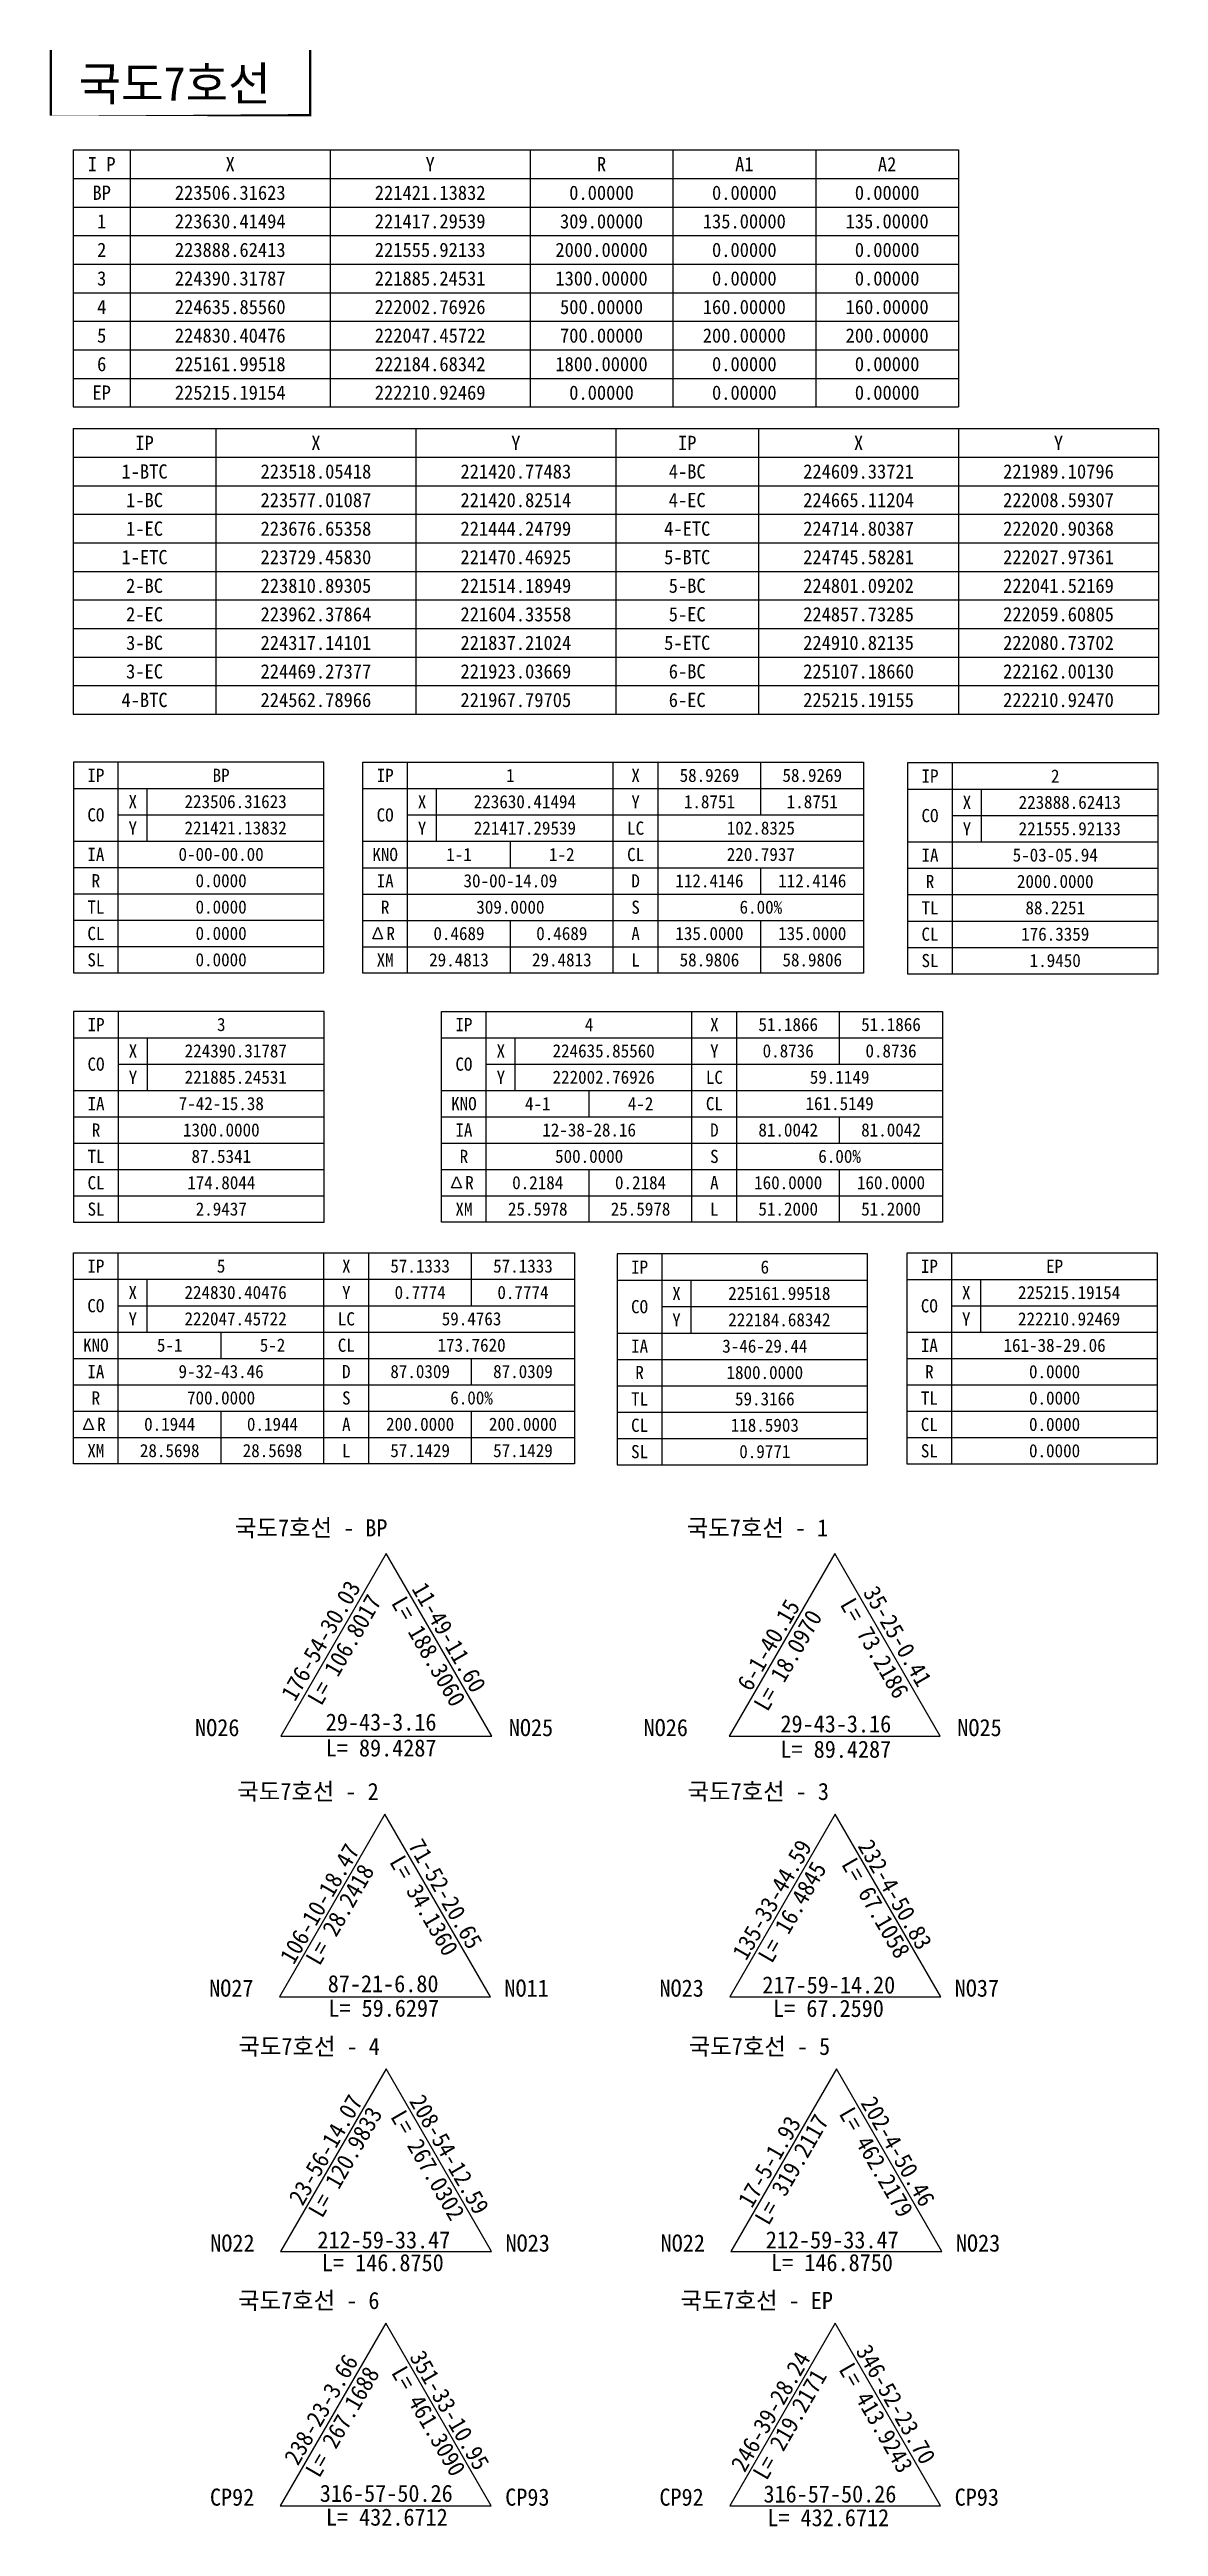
# Model space of a CAD drawing. Header units: millimetres. Extents: x 220587 to 223182, y 223491 to 225300.
# Drawn here: x 220587 to 221091, y 223765 to 224892 of the extents above; entities that cross this region are included whole.
import ezdxf
from ezdxf.enums import TextEntityAlignment as Align

# ---------------------------------------------------------------- set-up
doc = ezdxf.new("R2010")
doc.units = ezdxf.units.MM
for name, color, linetype in [('CA-ALGN-TBSM', 2, 'Continuous'), ('CA-TABL-LIN1', 4, 'Continuous'), ('CA-TABL-LIN2', 1, 'Continuous'), ('CA-TABL-TEX2', 3, 'Continuous'), ('CV-SURV-LINE', 2, 'Continuous'), ('CV-SURV-TEXT', 3, 'Continuous'), ('CZ-LIN1', 7, 'Continuous'), ('CZ-TEX1', 6, 'Continuous'), ('CZ-TEX2', 3, 'Continuous')]:
    doc.layers.add(name, color=color, linetype=linetype)
doc.styles.add('GHS', font='DotumChe.ttf')
doc.styles.add('GTXT', font='DotumChe.ttf')
doc.styles.add('Han_Romanstyle', font='DotumChe.ttf')
doc.styles.add('돋움체', font='DotumChe.ttf')

msp = doc.modelspace()

# ---------------------------------------------------------------- texts
at = {"layer": 'CV-SURV-TEXT', "style": 'Han_Romanstyle'}
for s, rotation, p in [('176-54-30.03', 60.00070461466281, (220698.2058975432, 224139.7458982195)), ('11-49-11.60', 299.9992953853372, (220751.1389780767, 224191.4067640679)), ('L= 106.8017', 60.00070461466281, (220710.1861331287, 224137.7584478559)), ('L= 188.3060', 299.9992953853372, (220741.8046799952, 224184.998273013)), ('6-1-40.15', 60.00070461466281, (220905.7631279809, 224144.2851350344)), ('L= 73.2186', 299.9992953853372, (220946.0877838951, 224184.3162229047)), ('35-25-0.41', 299.9992953853372, (220956.5787628956, 224189.7688303969)), ('L= 18.0970', 60.00070461466281, (220913.2977774439, 224135.1196743944)), ('106-10-18.47', 60.00070461449572, (220697.6570897843, 224019.9622730635)), ('L= 34.1360', 299.9992953855043, (220740.9852572794, 224067.1154905627)), ('71-52-20.65', 299.9992953855043, (220749.4880557776, 224074.6238327718)), ('135-33-44.59', 60.00070461449572, (220903.5830906106, 224021.7870651747)), ('232-4-50.83', 299.9992953855043, (220954.1559009439, 224074.3265576866)), ('L= 28.2418', 60.00070461449572, (220709.3843434547, 224019.4072022507)), ('L= 16.4845', 60.00070461449572, (220915.2900520924, 224020.5031458001)), ('L= 67.1058', 299.9992953855043, (220946.7031707534, 224066.0347128118)), ('23-56-14.07', 60.00070461449572, (220701.6701624699, 223910.063050854)), ('208-54-12.59', 299.9992953855043, (220750.028066645, 223958.2036828552)), ('202-4-50.46', 299.9992953855043, (220955.4738740994, 223957.3874545831)), ('L= 120.9833', 60.00070461449572, (220710.5862733259, 223904.5177934613)), ('L= 267.0302', 299.9992953855043, (220741.4719249685, 223951.1261934559)), ('17-5-1.93', 60.00070461449572, (220906.1713242232, 223909.086449562)), ('L= 319.2117', 60.00070461449572, (220913.7880053659, 223901.1482148142)), ('L= 462.2179', 299.9992953855043, (220945.6011529035, 223952.4827852564)), ('351-33-10.95', 299.9992953855043, (220750.1291479214, 223841.7215419197)), ('346-52-23.70', 299.9992953855043, (220953.2481425837, 223844.4594772485)), ('238-23-3.66', 60.00070461449572, (220699.5664290117, 223791.8253389203)), ('L= 267.1688', 60.00070461449572, (220709.2487872978, 223786.2613123947)), ('L= 461.3090', 299.9992953855043, (220741.8381635045, 223834.6241017058)), ('246-39-28.24', 60.00070461449572, (220902.9293244506, 223788.7449660974)), ('L= 219.2171', 60.00070461449572, (220912.8917020917, 223785.1219168721)), ('L= 413.9243', 299.9992953855043, (220945.4890313177, 223836.1056285275))]:
    msp.add_text(s, height=7.8, rotation=rotation, dxfattribs=at).set_placement(p)
for s, p in [('NO26', (220652.7675028441, 224124.3490384648)), ('29-43-3.16', (220712.2299602343, 224126.8576956641)), ('NO25', (220795.5675028441, 224124.3490384648)), ('NO26', (220856.9159110055, 224124.3490384648)), ('29-43-3.16', (220919.196117288, 224126.0601673004)), ('NO25', (220999.7159110055, 224124.3490384648)), ('L= 89.4287', (220712.2299602343, 224115.0838989015)), ('L= 89.4287', (220919.1961273006, 224114.4839668659)), ('국도7호선 - 2', (220671.969197038, 224095.2785860098)), ('국도7호선 - 3', (220876.9313938386, 224095.2785860098)), ('NO27', (220659.169197038, 224005.7377860098)), ('87-21-6.80', (220713.1420383276, 224007.7553223794)), ('NO11', (220793.569197038, 224005.7377860098)), ('NO23', (220864.1313938386, 224005.7377860098)), ('217-59-14.20', (220910.9529233727, 224007.1952370424)), ('NO37', (220998.5313938386, 224005.7377860098)), ('L= 59.6297', (220713.4205638531, 223996.6232329252)), ('L= 67.2590', (220915.8645609912, 223996.5187839198)), ('국도7호선 - 4', (220672.4691581995, 223979.2184209425)), ('국도7호선 - 5', (220877.4615285155, 223979.2184209425)), ('NO22', (220659.6691581995, 223889.6776209426)), ('212-59-33.47', (220708.4418750885, 223891.1310394201)), ('NO23', (220794.0691581995, 223889.6776209426)), ('NO22', (220864.6615285155, 223889.6776209426)), ('212-59-33.47', (220912.5228653638, 223891.1470053708)), ('NO23', (220999.0615285155, 223889.6776209426)), ('L= 146.8750', (220710.4818988598, 223880.7733118202)), ('L= 146.8750', (220914.9384694713, 223880.7938667232)), ('국도7호선 - 6', (220672.3179808946, 223863.5465427295)), ('국도7호선 - EP', (220873.6985926297, 223863.5465427295)), ('CP92', (220659.5179808947, 223774.0057427295)), ('316-57-50.26', (220709.5250543332, 223775.7534953355)), ('CP93', (220793.9179808947, 223774.0057427295)), ('CP92', (220864.0985926297, 223774.0057427295)), ('316-57-50.26', (220911.4751549865, 223775.4550120735)), ('CP93', (220998.4985926297, 223774.0057427295)), ('L= 432.6712', (220712.3078461435, 223764.920816472)), ('L= 432.6712', (220913.2259925895, 223764.6838177521))]:
    msp.add_text(s, height=7.8, dxfattribs=at).set_placement(p)
at = {"layer": 'CZ-TEX1'}
for s, height, style, p in [('국도7호선', 15.43679999753011, '돋움체', (220599.714106821, 224868.8878831354)), ('국도7호선 - BP', 7.8, 'Han_Romanstyle', (220670.9120042025, 224215.2898384648)), ('국도7호선 - 1', 7.8, 'Han_Romanstyle', (220876.5456724828, 224215.2898384648))]:
    msp.add_text(s, height=height, dxfattribs=dict(at, style=style)).set_placement(p)
at = {"layer": 'CZ-TEX2', "lineweight": 0, "style": 'GHS'}
for s, p in [('I P', (220610.2537013017, 224836.7426969807)), ('X', (220668.7537013017, 224836.7426969807)), ('Y', (220759.7537013017, 224836.7426969807)), ('R', (220837.7537013017, 224836.7426969807)), ('A1', (220902.7537013017, 224836.7426969807)), ('A2', (220967.7537013017, 224836.7426969807)), ('BP', (220610.2537013017, 224823.7426969807)), ('223506.31623', (220668.7537013017, 224823.7426969807)), ('221421.13832', (220759.7537013017, 224823.7426969807)), ('0.00000', (220837.7537013017, 224823.7426969807)), ('0.00000', (220902.7537013017, 224823.7426969807)), ('0.00000', (220967.7537013017, 224823.7426969807)), ('1', (220610.2537013017, 224810.7426969807)), ('223630.41494', (220668.7537013017, 224810.7426969807)), ('221417.29539', (220759.7537013017, 224810.7426969807)), ('309.00000', (220837.7537013017, 224810.7426969807)), ('135.00000', (220902.7537013017, 224810.7426969807)), ('135.00000', (220967.7537013017, 224810.7426969807)), ('2', (220610.2537013017, 224797.7426969807)), ('223888.62413', (220668.7537013017, 224797.7426969807)), ('221555.92133', (220759.7537013017, 224797.7426969807)), ('2000.00000', (220837.7537013017, 224797.7426969807)), ('0.00000', (220902.7537013017, 224797.7426969807)), ('0.00000', (220967.7537013017, 224797.7426969807)), ('3', (220610.2537013017, 224784.7426969807)), ('224390.31787', (220668.7537013017, 224784.7426969807)), ('221885.24531', (220759.7537013017, 224784.7426969807)), ('1300.00000', (220837.7537013017, 224784.7426969807)), ('0.00000', (220902.7537013017, 224784.7426969807)), ('0.00000', (220967.7537013017, 224784.7426969807)), ('4', (220610.2537013017, 224771.7426969808)), ('224635.85560', (220668.7537013017, 224771.7426969807)), ('222002.76926', (220759.7537013017, 224771.7426969807)), ('500.00000', (220837.7537013017, 224771.7426969807)), ('160.00000', (220902.7537013017, 224771.7426969808)), ('160.00000', (220967.7537013017, 224771.7426969807)), ('5', (220610.2537013017, 224758.7426969807)), ('224830.40476', (220668.7537013017, 224758.7426969807)), ('222047.45722', (220759.7537013017, 224758.7426969807)), ('700.00000', (220837.7537013017, 224758.7426969807)), ('200.00000', (220902.7537013017, 224758.7426969807)), ('200.00000', (220967.7537013017, 224758.7426969807)), ('6', (220610.2537013017, 224745.7426969807)), ('225161.99518', (220668.7537013017, 224745.7426969807)), ('222184.68342', (220759.7537013017, 224745.7426969807)), ('1800.00000', (220837.7537013017, 224745.7426969807)), ('0.00000', (220902.7537013017, 224745.7426969807)), ('0.00000', (220967.7537013017, 224745.7426969807)), ('EP', (220610.2537013017, 224732.7426969806)), ('225215.19154', (220668.7537013017, 224732.7426969807)), ('222210.92469', (220759.7537013017, 224732.7426969806)), ('0.00000', (220837.7537013017, 224732.7426969807)), ('0.00000', (220902.7537013017, 224732.7426969806)), ('0.00000', (220967.7537013017, 224732.7426969807)), ('IP', (220629.7533243243, 224709.8418867859)), ('X', (220707.7533243243, 224709.8418867859)), ('Y', (220798.7533243243, 224709.8418867859)), ('IP', (220876.7533243242, 224709.8418867859)), ('X', (220954.7533243242, 224709.8418867859)), ('Y', (221045.7533243243, 224709.8418867859)), ('1-BTC', (220629.7533243243, 224696.8418867859)), ('223518.05418', (220707.7533243243, 224696.8418867859)), ('221420.77483', (220798.7533243243, 224696.8418867859)), ('4-BC', (220876.7533243242, 224696.8418867859)), ('224609.33721', (220954.7533243242, 224696.8418867859)), ('221989.10796', (221045.7533243242, 224696.8418867859)), ('1-BC', (220629.7533243243, 224683.8418867859)), ('223577.01087', (220707.7533243243, 224683.8418867859)), ('221420.82514', (220798.7533243243, 224683.8418867859)), ('4-EC', (220876.7533243242, 224683.8418867859)), ('224665.11204', (220954.7533243242, 224683.8418867859)), ('222008.59307', (221045.7533243242, 224683.8418867859)), ('1-EC', (220629.7533243243, 224670.8418867859)), ('223676.65358', (220707.7533243243, 224670.8418867859)), ('221444.24799', (220798.7533243243, 224670.8418867859)), ('4-ETC', (220876.7533243242, 224670.8418867859)), ('224714.80387', (220954.7533243242, 224670.8418867859)), ('222020.90368', (221045.7533243242, 224670.8418867859)), ('1-ETC', (220629.7533243243, 224657.8418867859)), ('223729.45830', (220707.7533243243, 224657.8418867859)), ('221470.46925', (220798.7533243243, 224657.8418867859)), ('5-BTC', (220876.7533243242, 224657.8418867859)), ('224745.58281', (220954.7533243242, 224657.8418867859)), ('222027.97361', (221045.7533243242, 224657.8418867859)), ('2-BC', (220629.7533243243, 224644.8418867859)), ('223810.89305', (220707.7533243243, 224644.8418867859)), ('221514.18949', (220798.7533243243, 224644.8418867858)), ('5-BC', (220876.7533243242, 224644.8418867859)), ('224801.09202', (220954.7533243242, 224644.8418867859)), ('222041.52169', (221045.7533243242, 224644.8418867859)), ('2-EC', (220629.7533243243, 224631.8418867859)), ('223962.37864', (220707.7533243243, 224631.8418867859)), ('221604.33558', (220798.7533243243, 224631.8418867859)), ('5-EC', (220876.7533243242, 224631.8418867859)), ('224857.73285', (220954.7533243243, 224631.8418867859)), ('222059.60805', (221045.7533243242, 224631.8418867859)), ('3-BC', (220629.7533243244, 224618.8418867858)), ('224317.14101', (220707.7533243244, 224618.8418867859)), ('221837.21024', (220798.7533243243, 224618.8418867859)), ('5-ETC', (220876.7533243242, 224618.8418867859)), ('224910.82135', (220954.7533243242, 224618.8418867859)), ('222080.73702', (221045.7533243242, 224618.8418867859)), ('3-EC', (220629.7533243244, 224605.8418867858)), ('224469.27377', (220707.7533243243, 224605.8418867859)), ('221923.03669', (220798.7533243243, 224605.8418867859)), ('6-BC', (220876.7533243243, 224605.8418867859)), ('225107.18660', (220954.7533243243, 224605.8418867859)), ('222162.00130', (221045.7533243242, 224605.8418867859)), ('4-BTC', (220629.7533243243, 224592.8418867859)), ('224562.78966', (220707.7533243243, 224592.8418867858)), ('221967.79705', (220798.7533243243, 224592.8418867859)), ('6-EC', (220876.7533243244, 224592.8418867859)), ('225215.19155', (220954.7533243242, 224592.8418867859)), ('222210.92470', (221045.7533243242, 224592.8418867859))]:
    msp.add_text(s, height=6.499999999999999, dxfattribs=at).set_placement(p, align=Align.CENTER)

# ---------------------------------------------------------------- blocks, each defined once
blk = doc.blocks.new('CACTSPR')
at = {"layer": 'CA-TABL-LIN1'}
for p, q in [((0, -20), (0, 20)), ((8.5, -20), (8.5, 20))]:
    blk.add_line(p, q, dxfattribs=at)
blk.add_lwpolyline([(47.4999999999709, -20), (-47.5, -20), (-47.5, 20), (47.4999999999709, 20)], close=True, dxfattribs=at)
blk.add_lwpolyline([(-39, -20), (-39, 20)], dxfattribs=at)
at = {"layer": 'CA-TABL-LIN2'}
for p, q in [((28, 10), (28, 20)), ((-47.5, 15), (47.4999999999709, 15)), ((-33.5, 5), (-33.5, 15)), ((-39, 10), (47.5, 10)), ((-47.5, 5), (47.4999999999709, 5)), ((-19.5, 0), (-19.5, 5)), ((-47.5, 0), (47.4999999999709, 0)), ((28, -5), (28, 0)), ((-47.5, -5), (47.4999999999709, -5)), ((-47.5, -10), (47.4999999999709, -10)), ((-19.5, -20), (-19.5, -10)), ((28, -20), (28, -10)), ((-47.5, -15), (47.4999999999709, -15))]:
    blk.add_line(p, q, dxfattribs=at)
at = {"layer": 'CA-TABL-TEX2'}
blk.add_lwpolyline([(-44.67101316927119, -11.30628069797876), (-43.72807519867274, -13.49389222546324), (-45.61395113986964, -13.49389222546324)], close=True, dxfattribs=at)
at = {"layer": 'CA-TABL-TEX2', "style": 'GTXT'}
for s, p in [('IP', (-43.25, 17.5)), ('X', (4.25, 17.5)), ('CO', (-43.25, 10)), ('X', (-36.25, 12.5)), ('Y', (4.25, 12.5)), ('Y', (-36.25, 7.5)), ('LC', (4.25, 7.5)), ('KNO', (-43.25, 2.5)), ('CL', (4.25, 2.5)), ('IA', (-43.25, -2.5)), ('D', (4.25, -2.5)), ('R', (-43.25, -7.5)), ('S', (4.25, -7.5)), ('A', (4.25, -12.5)), ('XM', (-43.25, -17.5)), ('L', (4.25, -17.5))]:
    blk.add_text(s, height=2.5, dxfattribs=at).set_placement(p, align=Align.MIDDLE_CENTER)
blk.add_text('R', height=2.5, dxfattribs=at).set_placement((-42.19743679772364, -12.48919197084615), align=Align.MIDDLE)
at = {"layer": 'CA-TABL-TEX2', "style": 'GTXT', "flags": 4}
for tag, p in [('IPNO', (-19.50000064008054, 17.50000162638025)), ('X1', (18.25, 17.5)), ('X2', (37.75, 17.5)), ('COX', (-16.75, 12.5)), ('Y1', (18.25, 12.5)), ('Y2', (37.75, 12.5)), ('COY', (-16.75, 7.5)), ('LC', (28, 7.5)), ('KNO1', (-29.25000064008054, 2.500001626380254)), ('KNO2', (-9.750000640080543, 2.500001626380254)), ('CL', (28, 2.5)), ('IA', (-19.50000064008054, -2.499998373619746)), ('D1', (18.25, -2.5)), ('D2', (37.75, -2.5)), ('R', (-19.50000064008054, -7.499998373619746)), ('S', (28, -7.5)), ('DR1', (-29.25000064008054, -12.49999837361975)), ('DR2', (-9.750000640080543, -12.49999837361975)), ('A1', (18.25, -12.5)), ('A2', (37.75, -12.5)), ('XM1', (-29.25000064008054, -17.49999837361975)), ('XM2', (-9.750000640080543, -17.49999837361975)), ('SL1', (18.25, -17.5)), ('SL2', (37.75, -17.5))]:
    blk.add_attdef(tag, text='', height=2.5, dxfattribs=at).set_placement(p, align=Align.MIDDLE)
blk = doc.blocks.new('CACTCRV')
at = {"layer": 'CA-TABL-LIN1'}
blk.add_line((-15.25, -20), (-15.25, 20), dxfattribs=at)
blk.add_lwpolyline([(-23.75, -20), (23.75, -20), (23.75, 20), (-23.75, 20)], close=True, dxfattribs=at)
at = {"layer": 'CA-TABL-LIN2'}
for p, q in [((-23.75, 15), (23.75, 15)), ((-9.75, 5), (-9.75, 15)), ((-15.25, 10), (23.75, 10)), ((-23.75, 5), (23.75, 5)), ((-23.75, 0), (23.75, 0)), ((-23.75, -5), (23.75, -5)), ((-23.75, -10), (23.75, -10)), ((-23.75, -15), (23.75, -15))]:
    blk.add_line(p, q, dxfattribs=at)
at = {"layer": 'CA-TABL-TEX2', "style": 'GTXT'}
for s, p in [('IP', (-19.5, 17.5)), ('CO', (-19.5, 10)), ('X', (-12.5, 12.5)), ('Y', (-12.5, 7.5)), ('IA', (-19.5, 2.5)), ('R', (-19.5, -2.5)), ('TL', (-19.5, -7.5)), ('CL', (-19.5, -12.5)), ('SL', (-19.5, -17.5))]:
    blk.add_text(s, height=2.5, dxfattribs=at).set_placement(p, align=Align.MIDDLE_CENTER)
at = {"layer": 'CA-TABL-TEX2', "style": 'GTXT', "flags": 4}
for tag, p in [('IPNO', (4.249999359919457, 17.50000162638025)), ('COX', (7, 12.5)), ('COY', (7, 7.5)), ('IA', (4.25, 2.5)), ('R', (4.25, -2.5)), ('TL', (4.25, -7.5)), ('CL', (4.25, -12.5)), ('SL', (4.25, -17.5))]:
    blk.add_attdef(tag, text='', height=2.5, dxfattribs=at).set_placement(p, align=Align.MIDDLE)

# ---------------------------------------------------------------- linework, layer by layer
at = {"layer": 'CA-TABL-LIN1', "linetype": 'Continuous'}
for p, q in [((220597.2537013017, 224846.4926969807), (221000.2537013017, 224846.4926969807)), ((220597.2537013017, 224846.4926969807), (220597.2537013017, 224729.4926969807)), ((220623.2537013017, 224846.4926969807), (220623.2537013017, 224833.4926969807)), ((220714.2537013017, 224846.4926969807), (220714.2537013017, 224833.4926969807)), ((220805.2537013017, 224846.4926969807), (220805.2537013017, 224833.4926969807)), ((220870.2537013017, 224846.4926969807), (220870.2537013017, 224833.4926969807)), ((220935.2537013017, 224846.4926969807), (220935.2537013017, 224833.4926969807)), ((221000.2537013017, 224846.4926969807), (221000.2537013017, 224833.4926969807)), ((220597.2537013017, 224833.4926969807), (220623.2537013017, 224833.4926969807)), ((220623.2537013017, 224833.4926969807), (220714.2537013017, 224833.4926969807)), ((220623.2537013017, 224833.4926969807), (220623.2537013017, 224820.4926969807)), ((220714.2537013017, 224833.4926969807), (220805.2537013017, 224833.4926969807)), ((220714.2537013017, 224833.4926969807), (220714.2537013017, 224820.4926969807)), ((220805.2537013017, 224833.4926969807), (220870.2537013017, 224833.4926969807)), ((220805.2537013017, 224833.4926969807), (220805.2537013017, 224820.4926969807)), ((220870.2537013017, 224833.4926969807), (220935.2537013017, 224833.4926969807)), ((220870.2537013017, 224833.4926969807), (220870.2537013017, 224820.4926969807)), ((220935.2537013017, 224833.4926969807), (221000.2537013017, 224833.4926969807)), ((220935.2537013017, 224833.4926969807), (220935.2537013017, 224820.4926969807)), ((221000.2537013017, 224833.4926969807), (221000.2537013017, 224820.4926969807)), ((220597.2537013017, 224820.4926969807), (220623.2537013017, 224820.4926969807)), ((220623.2537013017, 224820.4926969807), (220714.2537013017, 224820.4926969807)), ((220623.2537013017, 224820.4926969807), (220623.2537013017, 224807.4926969807)), ((220714.2537013017, 224820.4926969807), (220805.2537013017, 224820.4926969807)), ((220714.2537013017, 224820.4926969807), (220714.2537013017, 224807.4926969807)), ((220805.2537013017, 224820.4926969807), (220870.2537013017, 224820.4926969807)), ((220805.2537013017, 224820.4926969807), (220805.2537013017, 224807.4926969807)), ((220870.2537013017, 224820.4926969807), (220935.2537013017, 224820.4926969807)), ((220870.2537013017, 224820.4926969807), (220870.2537013017, 224807.4926969807)), ((220935.2537013017, 224820.4926969807), (221000.2537013017, 224820.4926969807)), ((220935.2537013017, 224820.4926969807), (220935.2537013017, 224807.4926969807)), ((221000.2537013017, 224820.4926969807), (221000.2537013017, 224807.4926969807)), ((220597.2537013017, 224807.4926969807), (220623.2537013017, 224807.4926969807)), ((220623.2537013017, 224807.4926969807), (220714.2537013017, 224807.4926969807)), ((220623.2537013017, 224807.4926969807), (220623.2537013017, 224794.4926969807)), ((220714.2537013017, 224807.4926969807), (220805.2537013017, 224807.4926969807)), ((220714.2537013017, 224807.4926969807), (220714.2537013017, 224794.4926969807)), ((220805.2537013017, 224807.4926969807), (220870.2537013017, 224807.4926969807)), ((220805.2537013017, 224807.4926969807), (220805.2537013016, 224794.4926969807)), ((220870.2537013017, 224807.4926969807), (220935.2537013017, 224807.4926969807)), ((220870.2537013017, 224807.4926969807), (220870.2537013017, 224794.4926969807)), ((220935.2537013017, 224807.4926969807), (221000.2537013017, 224807.4926969807)), ((220935.2537013017, 224807.4926969807), (220935.2537013017, 224794.4926969807)), ((221000.2537013017, 224807.4926969807), (221000.2537013017, 224794.4926969807)), ((220597.2537013017, 224794.4926969807), (220623.2537013017, 224794.4926969807)), ((220623.2537013017, 224794.4926969807), (220714.2537013017, 224794.4926969807)), ((220623.2537013017, 224794.4926969807), (220623.2537013017, 224781.4926969807)), ((220714.2537013017, 224794.4926969807), (220805.2537013016, 224794.4926969807)), ((220714.2537013017, 224794.4926969807), (220714.2537013017, 224781.4926969807)), ((220805.2537013016, 224794.4926969807), (220870.2537013017, 224794.4926969807)), ((220805.2537013016, 224794.4926969807), (220805.2537013017, 224781.4926969807)), ((220870.2537013017, 224794.4926969807), (220935.2537013017, 224794.4926969807)), ((220870.2537013017, 224794.4926969807), (220870.2537013017, 224781.4926969807)), ((220935.2537013017, 224794.4926969807), (221000.2537013017, 224794.4926969807)), ((220935.2537013017, 224794.4926969807), (220935.2537013017, 224781.4926969807)), ((221000.2537013017, 224794.4926969807), (221000.2537013017, 224781.4926969807)), ((220597.2537013017, 224781.4926969807), (220623.2537013017, 224781.4926969807)), ((220623.2537013017, 224781.4926969807), (220714.2537013017, 224781.4926969807)), ((220623.2537013017, 224781.4926969807), (220623.2537013019, 224729.4926969807)), ((220714.2537013017, 224781.4926969807), (220805.2537013017, 224781.4926969807)), ((220714.2537013017, 224781.4926969807), (220714.2537013017, 224729.4926969807)), ((220805.2537013017, 224781.4926969807), (220870.2537013017, 224781.4926969807)), ((220805.2537013017, 224781.4926969807), (220805.2537013017, 224729.4926969807)), ((220870.2537013017, 224781.4926969807), (220935.2537013017, 224781.4926969807)), ((220870.2537013017, 224781.4926969807), (220870.2537013017, 224729.4926969807)), ((220935.2537013017, 224781.4926969807), (221000.2537013017, 224781.4926969807)), ((220935.2537013017, 224781.4926969807), (220935.2537013019, 224729.4926969807)), ((221000.2537013017, 224781.4926969807), (221000.2537013017, 224768.4926969807)), ((220597.2537013017, 224768.4926969807), (220623.2537013017, 224768.4926969807)), ((220623.2537013017, 224768.4926969807), (220714.2537013017, 224768.4926969807)), ((220714.2537013017, 224768.4926969807), (220805.2537013017, 224768.4926969807)), ((220805.2537013017, 224768.4926969807), (220870.2537013017, 224768.4926969807)), ((220870.2537013017, 224768.4926969807), (220935.2537013017, 224768.4926969807)), ((220935.2537013017, 224768.4926969807), (221000.2537013017, 224768.4926969807)), ((221000.2537013017, 224768.4926969807), (221000.2537013017, 224729.4926969807)), ((220597.2537013017, 224755.4926969807), (220623.2537013017, 224755.4926969807)), ((220623.2537013017, 224755.4926969807), (221000.2537013016, 224755.4926969807)), ((220597.2537013017, 224742.4926969807), (220623.2537013017, 224742.4926969807)), ((220623.2537013017, 224742.4926969807), (221000.2537013016, 224742.4926969807)), ((220597.2537013017, 224729.4926969807), (220623.2537013017, 224729.4926969807)), ((220623.2537013017, 224729.4926969807), (221000.2537013017, 224729.4926969807)), ((220597.2533243243, 224719.5918867859), (220844.2533243243, 224719.5918867859)), ((220597.2533243243, 224719.5918867859), (220597.2533243243, 224589.5918867859)), ((220662.2533243243, 224719.5918867859), (220662.2533243243, 224706.5918867859)), ((220753.2533243243, 224719.5918867859), (220753.2533243243, 224706.5918867859)), ((220844.2533243243, 224719.5918867859), (220844.2533243243, 224706.5918867859)), ((220844.2533243243, 224719.5918867859), (221091.2533243242, 224719.5918867859)), ((220844.2533243243, 224719.5918867859), (220844.2533243242, 224706.5918867859)), ((220909.2533243243, 224719.5918867859), (220909.2533243243, 224706.5918867859)), ((221000.2533243243, 224719.5918867859), (221000.2533243243, 224706.5918867859)), ((221091.2533243242, 224719.5918867859), (221091.2533243242, 224706.5918867859)), ((220597.2533243243, 224706.5918867859), (220662.2533243243, 224706.5918867859)), ((220662.2533243243, 224706.5918867859), (220753.2533243243, 224706.5918867859)), ((220662.2533243243, 224706.5918867859), (220662.2533243243, 224693.5918867859)), ((220753.2533243243, 224706.5918867859), (220844.2533243243, 224706.5918867859)), ((220753.2533243243, 224706.5918867859), (220753.2533243243, 224693.5918867859)), ((220844.2533243243, 224706.5918867859), (220844.2533243243, 224693.5918867859)), ((220844.2533243242, 224706.5918867859), (220909.2533243242, 224706.5918867859)), ((220844.2533243242, 224706.5918867859), (220844.2533243242, 224589.591886786)), ((220909.2533243242, 224706.5918867859), (221000.2533243242, 224706.5918867859)), ((220909.2533243242, 224706.5918867859), (220909.2533243242, 224693.5918867859)), ((221000.2533243242, 224706.5918867859), (221091.2533243242, 224706.5918867859)), ((221000.2533243242, 224706.5918867859), (221000.2533243242, 224693.5918867859)), ((221091.2533243242, 224706.5918867859), (221091.2533243242, 224693.5918867859)), ((220597.2533243243, 224693.5918867859), (220662.2533243243, 224693.5918867859)), ((220662.2533243243, 224693.5918867859), (220753.2533243243, 224693.5918867859)), ((220662.2533243243, 224693.5918867859), (220662.2533243243, 224680.5918867859)), ((220753.2533243243, 224693.5918867859), (220844.2533243243, 224693.5918867859)), ((220753.2533243243, 224693.5918867859), (220753.2533243243, 224680.5918867859)), ((220844.2533243243, 224693.5918867859), (220844.2533243243, 224680.5918867859)), ((220844.2533243242, 224693.5918867859), (220909.2533243242, 224693.5918867859)), ((220909.2533243242, 224693.5918867859), (221000.2533243242, 224693.5918867859)), ((220909.2533243242, 224693.5918867859), (220909.2533243242, 224667.5918867859)), ((221000.2533243242, 224693.5918867859), (221091.2533243242, 224693.5918867859)), ((221000.2533243242, 224693.5918867859), (221000.2533243242, 224667.591886786)), ((221091.2533243242, 224693.5918867859), (221091.2533243242, 224667.5918867859)), ((220597.2533243243, 224680.5918867859), (220662.2533243243, 224680.5918867859)), ((220662.2533243243, 224680.5918867859), (220753.2533243243, 224680.5918867859)), ((220662.2533243243, 224680.5918867859), (220662.2533243243, 224654.5918867859)), ((220753.2533243243, 224680.5918867859), (220844.2533243243, 224680.5918867859)), ((220753.2533243243, 224680.5918867859), (220753.2533243243, 224654.5918867859)), ((220844.2533243243, 224680.5918867859), (220844.2533243243, 224654.5918867859)), ((220844.2533243242, 224680.5918867859), (220909.2533243242, 224680.5918867859)), ((220909.2533243242, 224680.5918867859), (221000.2533243242, 224680.591886786)), ((221000.2533243242, 224680.591886786), (221091.2533243242, 224680.591886786)), ((220597.2533243243, 224667.5918867859), (220662.2533243243, 224667.5918867859)), ((220662.2533243243, 224667.5918867859), (220753.2533243243, 224667.5918867859)), ((220753.2533243243, 224667.5918867859), (220844.2533243243, 224667.5918867859)), ((220844.2533243242, 224667.5918867859), (220909.2533243242, 224667.5918867859)), ((220909.2533243242, 224667.5918867859), (221000.2533243242, 224667.5918867859)), ((220909.2533243242, 224667.5918867859), (220909.2533243242, 224654.5918867859)), ((221000.2533243242, 224667.5918867859), (221091.2533243242, 224667.5918867859)), ((221000.2533243242, 224667.5918867859), (221000.2533243242, 224654.5918867859)), ((221091.2533243242, 224667.5918867859), (221091.2533243242, 224654.5918867859)), ((220597.2533243243, 224654.5918867859), (220662.2533243243, 224654.5918867859)), ((220662.2533243243, 224654.5918867859), (220753.2533243243, 224654.5918867859)), ((220662.2533243243, 224654.5918867859), (220662.2533243243, 224641.5918867859)), ((220753.2533243243, 224654.5918867859), (220844.2533243243, 224654.5918867859)), ((220753.2533243243, 224654.5918867859), (220753.2533243243, 224641.5918867859)), ((220844.2533243243, 224654.5918867859), (220844.2533243243, 224641.5918867859)), ((220844.2533243242, 224654.5918867859), (220909.2533243242, 224654.5918867859)), ((220909.2533243242, 224654.5918867859), (221000.2533243242, 224654.5918867859)), ((220909.2533243242, 224654.5918867859), (220909.2533243242, 224641.5918867859)), ((221000.2533243242, 224654.5918867859), (221091.2533243242, 224654.5918867859)), ((221000.2533243242, 224654.5918867859), (221000.2533243242, 224641.5918867859)), ((221091.2533243242, 224654.5918867859), (221091.2533243242, 224641.5918867859)), ((220597.2533243243, 224641.5918867859), (220662.2533243243, 224641.5918867859)), ((220662.2533243243, 224641.5918867859), (220753.2533243243, 224641.5918867859)), ((220662.2533243243, 224641.5918867859), (220662.2533243243, 224628.5918867859)), ((220753.2533243243, 224641.5918867859), (220844.2533243243, 224641.5918867859)), ((220753.2533243243, 224641.5918867859), (220753.2533243243, 224628.5918867859)), ((220844.2533243243, 224641.5918867859), (220844.2533243243, 224628.5918867859)), ((220844.2533243242, 224641.5918867859), (220909.2533243242, 224641.5918867859)), ((220909.2533243242, 224641.5918867859), (221000.2533243242, 224641.5918867859)), ((220909.2533243242, 224641.5918867859), (220909.2533243242, 224628.5918867859)), ((221000.2533243242, 224641.5918867859), (221091.2533243242, 224641.5918867859)), ((221000.2533243242, 224641.5918867859), (221000.2533243243, 224628.5918867859)), ((221091.2533243242, 224641.5918867859), (221091.2533243242, 224628.5918867859)), ((220597.2533243243, 224628.5918867859), (220662.2533243243, 224628.5918867859)), ((220662.2533243243, 224628.5918867859), (220753.2533243243, 224628.5918867859)), ((220662.2533243243, 224628.5918867859), (220662.2533243243, 224615.5918867859)), ((220753.2533243243, 224628.5918867859), (220844.2533243243, 224628.5918867859)), ((220753.2533243243, 224628.5918867859), (220753.2533243244, 224615.5918867859)), ((220844.2533243243, 224628.5918867859), (220844.2533243243, 224615.5918867859)), ((220844.2533243243, 224628.5918867859), (220909.2533243242, 224628.5918867859)), ((220909.2533243242, 224628.5918867859), (220909.2533243242, 224615.5918867859)), ((220909.2533243242, 224628.5918867859), (221000.2533243243, 224628.5918867859)), ((221000.2533243242, 224628.5918867859), (221000.2533243242, 224615.5918867859)), ((221000.2533243243, 224628.5918867859), (221091.2533243242, 224628.5918867859)), ((221091.2533243242, 224628.5918867859), (221091.2533243242, 224615.5918867859)), ((220597.2533243244, 224615.5918867859), (220662.2533243243, 224615.5918867859)), ((220662.2533243243, 224615.5918867859), (220662.2533243243, 224589.5918867859)), ((220662.2533243243, 224615.5918867859), (220753.2533243244, 224615.5918867859)), ((220753.2533243243, 224615.5918867859), (220753.2533243243, 224589.5918867859)), ((220753.2533243244, 224615.5918867859), (220844.2533243243, 224615.5918867859)), ((220844.2533243243, 224615.5918867859), (220844.2533243243, 224589.5918867859)), ((220844.2533243242, 224615.5918867859), (220909.2533243242, 224615.5918867859)), ((220909.2533243242, 224615.5918867859), (221000.2533243242, 224615.5918867859)), ((220909.2533243242, 224615.5918867859), (220909.2533243242, 224589.5918867859)), ((221000.2533243242, 224615.5918867859), (221091.2533243242, 224615.5918867859)), ((221000.2533243242, 224615.5918867859), (221000.2533243242, 224589.5918867859)), ((221091.2533243242, 224615.5918867859), (221091.2533243242, 224589.5918867859)), ((220597.2533243243, 224602.5918867859), (220662.2533243243, 224602.5918867859)), ((220662.2533243243, 224602.5918867859), (220753.2533243243, 224602.5918867859)), ((220753.2533243243, 224602.5918867859), (220844.2533243243, 224602.5918867859)), ((220844.2533243243, 224602.5918867859), (220909.2533243242, 224602.5918867859)), ((220909.2533243242, 224602.5918867859), (221000.2533243243, 224602.5918867859)), ((221000.2533243243, 224602.5918867859), (221091.2533243242, 224602.5918867859)), ((220597.2533243243, 224589.5918867859), (220662.2533243243, 224589.5918867859)), ((220662.2533243243, 224589.5918867859), (220753.2533243243, 224589.5918867859)), ((220753.2533243243, 224589.5918867859), (220844.2533243243, 224589.5918867859)), ((220844.2533243242, 224589.5918867859), (220909.2533243242, 224589.5918867859)), ((220909.2533243242, 224589.5918867859), (221000.2533243242, 224589.5918867859)), ((221000.2533243242, 224589.5918867859), (221091.2533243242, 224589.5918867859))]:
    msp.add_line(p, q, dxfattribs=at)
at = {"layer": 'CV-SURV-LINE'}
for points in [[(220739.7675028441, 224207.4898384648), (220691.7675028441, 224124.3490384648), (220787.7675028441, 224124.3490384648)], [(220943.9159110055, 224207.4898384648), (220895.9159110055, 224124.3490384648), (220991.9159110055, 224124.3490384648)], [(220739.169197038, 224088.8785860098), (220691.169197038, 224005.7377860098), (220787.169197038, 224005.7377860098)], [(220944.1313938386, 224088.8785860098), (220896.1313938386, 224005.7377860098), (220992.1313938386, 224005.7377860098)], [(220739.6691581995, 223972.8184209426), (220691.6691581995, 223889.6776209426), (220787.6691581995, 223889.6776209426)], [(220944.6615285155, 223972.8184209426), (220896.6615285155, 223889.6776209426), (220992.6615285155, 223889.6776209426)], [(220739.5179808947, 223857.1465427295), (220691.5179808947, 223774.0057427295), (220787.5179808947, 223774.0057427295)], [(220944.0985926297, 223857.1465427295), (220896.0985926297, 223774.0057427295), (220992.0985926297, 223774.0057427295)]]:
    msp.add_lwpolyline(points, close=True, dxfattribs=at)
at = {"layer": 'CZ-LIN1', "const_width": 1.08}
msp.add_lwpolyline([(220705.1956814526, 224862.283680791), (220705.1956814522, 224891.6382465051), (220587.0530010099, 224891.6382465037), (220587.0530010104, 224862.2836807896)], close=True, dxfattribs=at)

# ---------------------------------------------------------------- block references
at = {"layer": 'CA-ALGN-TBSM'}
ref = msp.add_blockref('CACTCRV', (220654.4039032073, 224519.7773487339), dxfattribs=dict(at, xscale=2.399999999994179, yscale=2.399999999994179, zscale=2.4))
ref.add_attrib('IPNO', 'BP', dxfattribs={"layer": 'CA-TABL-TEX2', "height": 5.999999999985448, "style": 'GTXT'}).set_placement((220664.6039016711, 224561.7773526371), align=Align.MIDDLE)
ref.add_attrib('COX', '223506.31623', dxfattribs={"layer": 'CA-TABL-TEX2', "height": 5.999999999985448, "style": 'GTXT'}).set_placement((220671.2039032072, 224549.7773487338), align=Align.MIDDLE)
ref.add_attrib('COY', '221421.13832', dxfattribs={"layer": 'CA-TABL-TEX2', "height": 5.999999999985448, "style": 'GTXT'}).set_placement((220671.2039032072, 224537.7773487339), align=Align.MIDDLE)
ref.add_attrib('IA', '0-00-00.00', dxfattribs={"layer": 'CA-TABL-TEX2', "height": 5.999999999985448, "style": 'GTXT'}).set_placement((220664.6039032073, 224525.7773487339), align=Align.MIDDLE)
ref.add_attrib('R', '0.0000', dxfattribs={"layer": 'CA-TABL-TEX2', "height": 5.999999999985448, "style": 'GTXT'}).set_placement((220664.6039032073, 224513.7773487339), align=Align.MIDDLE)
ref.add_attrib('TL', '0.0000', dxfattribs={"layer": 'CA-TABL-TEX2', "height": 5.999999999985448, "style": 'GTXT'}).set_placement((220664.6039032073, 224501.7773487339), align=Align.MIDDLE)
ref.add_attrib('CL', '0.0000', dxfattribs={"layer": 'CA-TABL-TEX2', "height": 5.999999999985448, "style": 'GTXT'}).set_placement((220664.6039032073, 224489.777348734), align=Align.MIDDLE)
ref.add_attrib('SL', '0.0000', dxfattribs={"layer": 'CA-TABL-TEX2', "height": 5.999999999985448, "style": 'GTXT'}).set_placement((220664.6039032073, 224477.777348734), align=Align.MIDDLE)
ref = msp.add_blockref('CACTSPR', (220843.0739512764, 224519.7208916863), dxfattribs=dict(at, xscale=2.399999999994179, yscale=2.399999999994179, zscale=2.4))
ref.add_attrib('IPNO', '1', dxfattribs={"layer": 'CA-TABL-TEX2', "height": 5.999999999985448, "style": 'GTXT'}).set_placement((220796.2739497403, 224561.7208955895), align=Align.MIDDLE)
ref.add_attrib('COX', '223630.41494', dxfattribs={"layer": 'CA-TABL-TEX2', "height": 5.999999999985448, "style": 'GTXT'}).set_placement((220802.8739512765, 224549.7208916862), align=Align.MIDDLE)
ref.add_attrib('COY', '221417.29539', dxfattribs={"layer": 'CA-TABL-TEX2', "height": 5.999999999985448, "style": 'GTXT'}).set_placement((220802.8739512765, 224537.7208916862), align=Align.MIDDLE)
ref.add_attrib('KNO1', '1-1', dxfattribs={"layer": 'CA-TABL-TEX2', "height": 5.999999999985448, "style": 'GTXT'}).set_placement((220772.8739497403, 224525.7208955896), align=Align.MIDDLE)
ref.add_attrib('KNO2', '1-2', dxfattribs={"layer": 'CA-TABL-TEX2', "height": 5.999999999985448, "style": 'GTXT'}).set_placement((220819.6739497402, 224525.7208955896), align=Align.MIDDLE)
ref.add_attrib('IA', '30-00-14.09', dxfattribs={"layer": 'CA-TABL-TEX2', "height": 5.999999999985448, "style": 'GTXT'}).set_placement((220796.2739497403, 224513.7208955896), align=Align.MIDDLE)
ref.add_attrib('R', '309.0000', dxfattribs={"layer": 'CA-TABL-TEX2', "height": 5.999999999985448, "style": 'GTXT'}).set_placement((220796.2739497403, 224501.7208955896), align=Align.MIDDLE)
ref.add_attrib('DR1', '0.4689', dxfattribs={"layer": 'CA-TABL-TEX2', "height": 5.999999999985448, "style": 'GTXT'}).set_placement((220772.8739497403, 224489.7208955896), align=Align.MIDDLE)
ref.add_attrib('DR2', '0.4689', dxfattribs={"layer": 'CA-TABL-TEX2', "height": 5.999999999985448, "style": 'GTXT'}).set_placement((220819.6739497402, 224489.7208955896), align=Align.MIDDLE)
ref.add_attrib('XM1', '29.4813', dxfattribs={"layer": 'CA-TABL-TEX2', "height": 5.999999999985448, "style": 'GTXT'}).set_placement((220772.8739497403, 224477.7208955897), align=Align.MIDDLE)
ref.add_attrib('XM2', '29.4813', dxfattribs={"layer": 'CA-TABL-TEX2', "height": 5.999999999985448, "style": 'GTXT'}).set_placement((220819.6739497402, 224477.7208955897), align=Align.MIDDLE)
ref.add_attrib('X1', '58.9269', dxfattribs={"layer": 'CA-TABL-TEX2', "height": 5.999999999985448, "style": 'GTXT'}).set_placement((220886.8739512763, 224561.7208916862), align=Align.MIDDLE)
ref.add_attrib('X2', '58.9269', dxfattribs={"layer": 'CA-TABL-TEX2', "height": 5.999999999985448, "style": 'GTXT'}).set_placement((220933.6739512761, 224561.7208916862), align=Align.MIDDLE)
ref.add_attrib('Y1', '1.8751', dxfattribs={"layer": 'CA-TABL-TEX2', "height": 5.999999999985448, "style": 'GTXT'}).set_placement((220886.8739512763, 224549.7208916862), align=Align.MIDDLE)
ref.add_attrib('Y2', '1.8751', dxfattribs={"layer": 'CA-TABL-TEX2', "height": 5.999999999985448, "style": 'GTXT'}).set_placement((220933.6739512761, 224549.7208916862), align=Align.MIDDLE)
ref.add_attrib('LC', '102.8325', dxfattribs={"layer": 'CA-TABL-TEX2', "height": 5.999999999985448, "style": 'GTXT'}).set_placement((220910.2739512762, 224537.7208916862), align=Align.MIDDLE)
ref.add_attrib('CL', '220.7937', dxfattribs={"layer": 'CA-TABL-TEX2', "height": 5.999999999985448, "style": 'GTXT'}).set_placement((220910.2739512762, 224525.7208916863), align=Align.MIDDLE)
ref.add_attrib('D1', '112.4146', dxfattribs={"layer": 'CA-TABL-TEX2', "height": 5.999999999985448, "style": 'GTXT'}).set_placement((220886.8739512763, 224513.7208916863), align=Align.MIDDLE)
ref.add_attrib('D2', '112.4146', dxfattribs={"layer": 'CA-TABL-TEX2', "height": 5.999999999985448, "style": 'GTXT'}).set_placement((220933.6739512761, 224513.7208916863), align=Align.MIDDLE)
ref.add_attrib('S', '6.00%', dxfattribs={"layer": 'CA-TABL-TEX2', "height": 5.999999999985448, "style": 'GTXT'}).set_placement((220910.2739512762, 224501.7208916863), align=Align.MIDDLE)
ref.add_attrib('A1', '135.0000', dxfattribs={"layer": 'CA-TABL-TEX2', "height": 5.999999999985448, "style": 'GTXT'}).set_placement((220886.8739512763, 224489.7208916863), align=Align.MIDDLE)
ref.add_attrib('A2', '135.0000', dxfattribs={"layer": 'CA-TABL-TEX2', "height": 5.999999999985448, "style": 'GTXT'}).set_placement((220933.6739512761, 224489.7208916863), align=Align.MIDDLE)
ref.add_attrib('SL1', '58.9806', dxfattribs={"layer": 'CA-TABL-TEX2', "height": 5.999999999985448, "style": 'GTXT'}).set_placement((220886.8739512763, 224477.7208916864), align=Align.MIDDLE)
ref.add_attrib('SL2', '58.9806', dxfattribs={"layer": 'CA-TABL-TEX2', "height": 5.999999999985448, "style": 'GTXT'}).set_placement((220933.6739512761, 224477.7208916864), align=Align.MIDDLE)
ref = msp.add_blockref('CACTCRV', (221034.0758633114, 224519.4366695641), dxfattribs=dict(at, xscale=2.399999999994179, yscale=2.399999999994179, zscale=2.4))
ref.add_attrib('IPNO', '2', dxfattribs={"layer": 'CA-TABL-TEX2', "height": 5.999999999985448, "style": 'GTXT'}).set_placement((221044.2758617752, 224561.4366734673), align=Align.MIDDLE)
ref.add_attrib('COX', '223888.62413', dxfattribs={"layer": 'CA-TABL-TEX2', "height": 5.999999999985448, "style": 'GTXT'}).set_placement((221050.8758633113, 224549.436669564), align=Align.MIDDLE)
ref.add_attrib('COY', '221555.92133', dxfattribs={"layer": 'CA-TABL-TEX2', "height": 5.999999999985448, "style": 'GTXT'}).set_placement((221050.8758633113, 224537.436669564), align=Align.MIDDLE)
ref.add_attrib('IA', '5-03-05.94', dxfattribs={"layer": 'CA-TABL-TEX2', "height": 5.999999999985448, "style": 'GTXT'}).set_placement((221044.2758633114, 224525.436669564), align=Align.MIDDLE)
ref.add_attrib('R', '2000.0000', dxfattribs={"layer": 'CA-TABL-TEX2', "height": 5.999999999985448, "style": 'GTXT'}).set_placement((221044.2758633114, 224513.4366695641), align=Align.MIDDLE)
ref.add_attrib('TL', '88.2251', dxfattribs={"layer": 'CA-TABL-TEX2', "height": 5.999999999985448, "style": 'GTXT'}).set_placement((221044.2758633114, 224501.4366695641), align=Align.MIDDLE)
ref.add_attrib('CL', '176.3359', dxfattribs={"layer": 'CA-TABL-TEX2', "height": 5.999999999985448, "style": 'GTXT'}).set_placement((221044.2758633114, 224489.4366695642), align=Align.MIDDLE)
ref.add_attrib('SL', '1.9450', dxfattribs={"layer": 'CA-TABL-TEX2', "height": 5.999999999985448, "style": 'GTXT'}).set_placement((221044.2758633114, 224477.4366695642), align=Align.MIDDLE)
ref = msp.add_blockref('CACTCRV', (220654.4819139536, 224406.2878114819), dxfattribs=dict(at, xscale=2.399999999994179, yscale=2.399999999994179, zscale=2.4))
ref.add_attrib('IPNO', '3', dxfattribs={"layer": 'CA-TABL-TEX2', "height": 5.999999999985448, "style": 'GTXT'}).set_placement((220664.6819124174, 224448.2878153851), align=Align.MIDDLE)
ref.add_attrib('COX', '224390.31787', dxfattribs={"layer": 'CA-TABL-TEX2', "height": 5.999999999985448, "style": 'GTXT'}).set_placement((220671.2819139536, 224436.2878114819), align=Align.MIDDLE)
ref.add_attrib('COY', '221885.24531', dxfattribs={"layer": 'CA-TABL-TEX2', "height": 5.999999999985448, "style": 'GTXT'}).set_placement((220671.2819139536, 224424.2878114819), align=Align.MIDDLE)
ref.add_attrib('IA', '7-42-15.38', dxfattribs={"layer": 'CA-TABL-TEX2', "height": 5.999999999985448, "style": 'GTXT'}).set_placement((220664.6819139536, 224412.2878114819), align=Align.MIDDLE)
ref.add_attrib('R', '1300.0000', dxfattribs={"layer": 'CA-TABL-TEX2', "height": 5.999999999985448, "style": 'GTXT'}).set_placement((220664.6819139536, 224400.2878114819), align=Align.MIDDLE)
ref.add_attrib('TL', '87.5341', dxfattribs={"layer": 'CA-TABL-TEX2', "height": 5.999999999985448, "style": 'GTXT'}).set_placement((220664.6819139536, 224388.287811482), align=Align.MIDDLE)
ref.add_attrib('CL', '174.8044', dxfattribs={"layer": 'CA-TABL-TEX2', "height": 5.999999999985448, "style": 'GTXT'}).set_placement((220664.6819139536, 224376.287811482), align=Align.MIDDLE)
ref.add_attrib('SL', '2.9437', dxfattribs={"layer": 'CA-TABL-TEX2', "height": 5.999999999985448, "style": 'GTXT'}).set_placement((220664.6819139536, 224364.287811482), align=Align.MIDDLE)
ref = msp.add_blockref('CACTSPR', (220878.9230059462, 224406.2878114819), dxfattribs=dict(at, xscale=2.399999999994179, yscale=2.399999999994179, zscale=2.4))
ref.add_attrib('IPNO', '4', dxfattribs={"layer": 'CA-TABL-TEX2', "height": 5.999999999985448, "style": 'GTXT'}).set_placement((220832.1230044101, 224448.2878153851), align=Align.MIDDLE)
ref.add_attrib('COX', '224635.85560', dxfattribs={"layer": 'CA-TABL-TEX2', "height": 5.999999999985448, "style": 'GTXT'}).set_placement((220838.7230059463, 224436.2878114819), align=Align.MIDDLE)
ref.add_attrib('COY', '222002.76926', dxfattribs={"layer": 'CA-TABL-TEX2', "height": 5.999999999985448, "style": 'GTXT'}).set_placement((220838.7230059463, 224424.2878114819), align=Align.MIDDLE)
ref.add_attrib('KNO1', '4-1', dxfattribs={"layer": 'CA-TABL-TEX2', "height": 5.999999999985448, "style": 'GTXT'}).set_placement((220808.7230044102, 224412.2878153852), align=Align.MIDDLE)
ref.add_attrib('KNO2', '4-2', dxfattribs={"layer": 'CA-TABL-TEX2', "height": 5.999999999985448, "style": 'GTXT'}).set_placement((220855.5230044101, 224412.2878153852), align=Align.MIDDLE)
ref.add_attrib('IA', '12-38-28.16', dxfattribs={"layer": 'CA-TABL-TEX2', "height": 5.999999999985448, "style": 'GTXT'}).set_placement((220832.1230044101, 224400.2878153852), align=Align.MIDDLE)
ref.add_attrib('R', '500.0000', dxfattribs={"layer": 'CA-TABL-TEX2', "height": 5.999999999985448, "style": 'GTXT'}).set_placement((220832.1230044101, 224388.2878153853), align=Align.MIDDLE)
ref.add_attrib('DR1', '0.2184', dxfattribs={"layer": 'CA-TABL-TEX2', "height": 5.999999999985448, "style": 'GTXT'}).set_placement((220808.7230044102, 224376.2878153853), align=Align.MIDDLE)
ref.add_attrib('DR2', '0.2184', dxfattribs={"layer": 'CA-TABL-TEX2', "height": 5.999999999985448, "style": 'GTXT'}).set_placement((220855.5230044101, 224376.2878153853), align=Align.MIDDLE)
ref.add_attrib('XM1', '25.5978', dxfattribs={"layer": 'CA-TABL-TEX2', "height": 5.999999999985448, "style": 'GTXT'}).set_placement((220808.7230044102, 224364.2878153853), align=Align.MIDDLE)
ref.add_attrib('XM2', '25.5978', dxfattribs={"layer": 'CA-TABL-TEX2', "height": 5.999999999985448, "style": 'GTXT'}).set_placement((220855.5230044101, 224364.2878153853), align=Align.MIDDLE)
ref.add_attrib('X1', '51.1866', dxfattribs={"layer": 'CA-TABL-TEX2', "height": 5.999999999985448, "style": 'GTXT'}).set_placement((220922.7230059461, 224448.2878114818), align=Align.MIDDLE)
ref.add_attrib('X2', '51.1866', dxfattribs={"layer": 'CA-TABL-TEX2', "height": 5.999999999985448, "style": 'GTXT'}).set_placement((220969.523005946, 224448.2878114818), align=Align.MIDDLE)
ref.add_attrib('Y1', '0.8736', dxfattribs={"layer": 'CA-TABL-TEX2', "height": 5.999999999985448, "style": 'GTXT'}).set_placement((220922.7230059461, 224436.2878114819), align=Align.MIDDLE)
ref.add_attrib('Y2', '0.8736', dxfattribs={"layer": 'CA-TABL-TEX2', "height": 5.999999999985448, "style": 'GTXT'}).set_placement((220969.523005946, 224436.2878114819), align=Align.MIDDLE)
ref.add_attrib('LC', '59.1149', dxfattribs={"layer": 'CA-TABL-TEX2', "height": 5.999999999985448, "style": 'GTXT'}).set_placement((220946.1230059461, 224424.2878114819), align=Align.MIDDLE)
ref.add_attrib('CL', '161.5149', dxfattribs={"layer": 'CA-TABL-TEX2', "height": 5.999999999985448, "style": 'GTXT'}).set_placement((220946.1230059461, 224412.2878114819), align=Align.MIDDLE)
ref.add_attrib('D1', '81.0042', dxfattribs={"layer": 'CA-TABL-TEX2', "height": 5.999999999985448, "style": 'GTXT'}).set_placement((220922.7230059461, 224400.2878114819), align=Align.MIDDLE)
ref.add_attrib('D2', '81.0042', dxfattribs={"layer": 'CA-TABL-TEX2', "height": 5.999999999985448, "style": 'GTXT'}).set_placement((220969.523005946, 224400.2878114819), align=Align.MIDDLE)
ref.add_attrib('S', '6.00%', dxfattribs={"layer": 'CA-TABL-TEX2', "height": 5.999999999985448, "style": 'GTXT'}).set_placement((220946.1230059461, 224388.287811482), align=Align.MIDDLE)
ref.add_attrib('A1', '160.0000', dxfattribs={"layer": 'CA-TABL-TEX2', "height": 5.999999999985448, "style": 'GTXT'}).set_placement((220922.7230059461, 224376.287811482), align=Align.MIDDLE)
ref.add_attrib('A2', '160.0000', dxfattribs={"layer": 'CA-TABL-TEX2', "height": 5.999999999985448, "style": 'GTXT'}).set_placement((220969.523005946, 224376.287811482), align=Align.MIDDLE)
ref.add_attrib('SL1', '51.2000', dxfattribs={"layer": 'CA-TABL-TEX2', "height": 5.999999999985448, "style": 'GTXT'}).set_placement((220922.7230059461, 224364.287811482), align=Align.MIDDLE)
ref.add_attrib('SL2', '51.2000', dxfattribs={"layer": 'CA-TABL-TEX2', "height": 5.999999999985448, "style": 'GTXT'}).set_placement((220969.523005946, 224364.287811482), align=Align.MIDDLE)
ref = msp.add_blockref('CACTSPR', (220711.3965992713, 224296.3161194864), dxfattribs=dict(at, xscale=2.399999999994179, yscale=2.399999999994179, zscale=2.4))
ref.add_attrib('IPNO', '5', dxfattribs={"layer": 'CA-TABL-TEX2', "height": 5.999999999985448, "style": 'GTXT'}).set_placement((220664.5965977352, 224338.3161233896), align=Align.MIDDLE)
ref.add_attrib('COX', '224830.40476', dxfattribs={"layer": 'CA-TABL-TEX2', "height": 5.999999999985448, "style": 'GTXT'}).set_placement((220671.1965992714, 224326.3161194863), align=Align.MIDDLE)
ref.add_attrib('COY', '222047.45722', dxfattribs={"layer": 'CA-TABL-TEX2', "height": 5.999999999985448, "style": 'GTXT'}).set_placement((220671.1965992714, 224314.3161194864), align=Align.MIDDLE)
ref.add_attrib('KNO1', '5-1', dxfattribs={"layer": 'CA-TABL-TEX2', "height": 5.999999999985448, "style": 'GTXT'}).set_placement((220641.1965977353, 224302.3161233897), align=Align.MIDDLE)
ref.add_attrib('KNO2', '5-2', dxfattribs={"layer": 'CA-TABL-TEX2', "height": 5.999999999985448, "style": 'GTXT'}).set_placement((220687.9965977352, 224302.3161233897), align=Align.MIDDLE)
ref.add_attrib('IA', '9-32-43.46', dxfattribs={"layer": 'CA-TABL-TEX2', "height": 5.999999999985448, "style": 'GTXT'}).set_placement((220664.5965977352, 224290.3161233898), align=Align.MIDDLE)
ref.add_attrib('R', '700.0000', dxfattribs={"layer": 'CA-TABL-TEX2', "height": 5.999999999985448, "style": 'GTXT'}).set_placement((220664.5965977352, 224278.3161233898), align=Align.MIDDLE)
ref.add_attrib('DR1', '0.1944', dxfattribs={"layer": 'CA-TABL-TEX2', "height": 5.999999999985448, "style": 'GTXT'}).set_placement((220641.1965977353, 224266.3161233898), align=Align.MIDDLE)
ref.add_attrib('DR2', '0.1944', dxfattribs={"layer": 'CA-TABL-TEX2', "height": 5.999999999985448, "style": 'GTXT'}).set_placement((220687.9965977352, 224266.3161233898), align=Align.MIDDLE)
ref.add_attrib('XM1', '28.5698', dxfattribs={"layer": 'CA-TABL-TEX2', "height": 5.999999999985448, "style": 'GTXT'}).set_placement((220641.1965977353, 224254.3161233898), align=Align.MIDDLE)
ref.add_attrib('XM2', '28.5698', dxfattribs={"layer": 'CA-TABL-TEX2', "height": 5.999999999985448, "style": 'GTXT'}).set_placement((220687.9965977352, 224254.3161233898), align=Align.MIDDLE)
ref.add_attrib('X1', '57.1333', dxfattribs={"layer": 'CA-TABL-TEX2', "height": 5.999999999985448, "style": 'GTXT'}).set_placement((220755.1965992712, 224338.3161194863), align=Align.MIDDLE)
ref.add_attrib('X2', '57.1333', dxfattribs={"layer": 'CA-TABL-TEX2', "height": 5.999999999985448, "style": 'GTXT'}).set_placement((220801.9965992711, 224338.3161194863), align=Align.MIDDLE)
ref.add_attrib('Y1', '0.7774', dxfattribs={"layer": 'CA-TABL-TEX2', "height": 5.999999999985448, "style": 'GTXT'}).set_placement((220755.1965992712, 224326.3161194863), align=Align.MIDDLE)
ref.add_attrib('Y2', '0.7774', dxfattribs={"layer": 'CA-TABL-TEX2', "height": 5.999999999985448, "style": 'GTXT'}).set_placement((220801.9965992711, 224326.3161194863), align=Align.MIDDLE)
ref.add_attrib('LC', '59.4763', dxfattribs={"layer": 'CA-TABL-TEX2', "height": 5.999999999985448, "style": 'GTXT'}).set_placement((220778.5965992712, 224314.3161194864), align=Align.MIDDLE)
ref.add_attrib('CL', '173.7620', dxfattribs={"layer": 'CA-TABL-TEX2', "height": 5.999999999985448, "style": 'GTXT'}).set_placement((220778.5965992712, 224302.3161194864), align=Align.MIDDLE)
ref.add_attrib('D1', '87.0309', dxfattribs={"layer": 'CA-TABL-TEX2', "height": 5.999999999985448, "style": 'GTXT'}).set_placement((220755.1965992712, 224290.3161194865), align=Align.MIDDLE)
ref.add_attrib('D2', '87.0309', dxfattribs={"layer": 'CA-TABL-TEX2', "height": 5.999999999985448, "style": 'GTXT'}).set_placement((220801.9965992711, 224290.3161194865), align=Align.MIDDLE)
ref.add_attrib('S', '6.00%', dxfattribs={"layer": 'CA-TABL-TEX2', "height": 5.999999999985448, "style": 'GTXT'}).set_placement((220778.5965992712, 224278.3161194865), align=Align.MIDDLE)
ref.add_attrib('A1', '200.0000', dxfattribs={"layer": 'CA-TABL-TEX2', "height": 5.999999999985448, "style": 'GTXT'}).set_placement((220755.1965992712, 224266.3161194865), align=Align.MIDDLE)
ref.add_attrib('A2', '200.0000', dxfattribs={"layer": 'CA-TABL-TEX2', "height": 5.999999999985448, "style": 'GTXT'}).set_placement((220801.9965992711, 224266.3161194865), align=Align.MIDDLE)
ref.add_attrib('SL1', '57.1429', dxfattribs={"layer": 'CA-TABL-TEX2', "height": 5.999999999985448, "style": 'GTXT'}).set_placement((220755.1965992712, 224254.3161194865), align=Align.MIDDLE)
ref.add_attrib('SL2', '57.1429', dxfattribs={"layer": 'CA-TABL-TEX2', "height": 5.999999999985448, "style": 'GTXT'}).set_placement((220801.9965992711, 224254.3161194865), align=Align.MIDDLE)
ref = msp.add_blockref('CACTCRV', (220901.8870708733, 224295.8713484161), dxfattribs=dict(at, xscale=2.399999999994179, yscale=2.399999999994179, zscale=2.4))
ref.add_attrib('IPNO', '6', dxfattribs={"layer": 'CA-TABL-TEX2', "height": 5.999999999985448, "style": 'GTXT'}).set_placement((220912.0870693371, 224337.8713523193), align=Align.MIDDLE)
ref.add_attrib('COX', '225161.99518', dxfattribs={"layer": 'CA-TABL-TEX2', "height": 5.999999999985448, "style": 'GTXT'}).set_placement((220918.6870708732, 224325.871348416), align=Align.MIDDLE)
ref.add_attrib('COY', '222184.68342', dxfattribs={"layer": 'CA-TABL-TEX2', "height": 5.999999999985448, "style": 'GTXT'}).set_placement((220918.6870708732, 224313.871348416), align=Align.MIDDLE)
ref.add_attrib('IA', '3-46-29.44', dxfattribs={"layer": 'CA-TABL-TEX2', "height": 5.999999999985448, "style": 'GTXT'}).set_placement((220912.0870708733, 224301.8713484161), align=Align.MIDDLE)
ref.add_attrib('R', '1800.0000', dxfattribs={"layer": 'CA-TABL-TEX2', "height": 5.999999999985448, "style": 'GTXT'}).set_placement((220912.0870708733, 224289.8713484161), align=Align.MIDDLE)
ref.add_attrib('TL', '59.3166', dxfattribs={"layer": 'CA-TABL-TEX2', "height": 5.999999999985448, "style": 'GTXT'}).set_placement((220912.0870708733, 224277.8713484161), align=Align.MIDDLE)
ref.add_attrib('CL', '118.5903', dxfattribs={"layer": 'CA-TABL-TEX2', "height": 5.999999999985448, "style": 'GTXT'}).set_placement((220912.0870708733, 224265.8713484161), align=Align.MIDDLE)
ref.add_attrib('SL', '0.9771', dxfattribs={"layer": 'CA-TABL-TEX2', "height": 5.999999999985448, "style": 'GTXT'}).set_placement((220912.0870708733, 224253.8713484162), align=Align.MIDDLE)
ref = msp.add_blockref('CACTCRV', (221033.7771323372, 224296.2504528673), dxfattribs=dict(at, xscale=2.399999999994179, yscale=2.399999999994179, zscale=2.4))
ref.add_attrib('IPNO', 'EP', dxfattribs={"layer": 'CA-TABL-TEX2', "height": 5.999999999985448, "style": 'GTXT'}).set_placement((221043.977130801, 224338.2504567705), align=Align.MIDDLE)
ref.add_attrib('COX', '225215.19154', dxfattribs={"layer": 'CA-TABL-TEX2', "height": 5.999999999985448, "style": 'GTXT'}).set_placement((221050.5771323372, 224326.2504528672), align=Align.MIDDLE)
ref.add_attrib('COY', '222210.92469', dxfattribs={"layer": 'CA-TABL-TEX2', "height": 5.999999999985448, "style": 'GTXT'}).set_placement((221050.5771323372, 224314.2504528672), align=Align.MIDDLE)
ref.add_attrib('IA', '161-38-29.06', dxfattribs={"layer": 'CA-TABL-TEX2', "height": 5.999999999985448, "style": 'GTXT'}).set_placement((221043.9771323372, 224302.2504528673), align=Align.MIDDLE)
ref.add_attrib('R', '0.0000', dxfattribs={"layer": 'CA-TABL-TEX2', "height": 5.999999999985448, "style": 'GTXT'}).set_placement((221043.9771323372, 224290.2504528673), align=Align.MIDDLE)
ref.add_attrib('TL', '0.0000', dxfattribs={"layer": 'CA-TABL-TEX2', "height": 5.999999999985448, "style": 'GTXT'}).set_placement((221043.9771323372, 224278.2504528674), align=Align.MIDDLE)
ref.add_attrib('CL', '0.0000', dxfattribs={"layer": 'CA-TABL-TEX2', "height": 5.999999999985448, "style": 'GTXT'}).set_placement((221043.9771323372, 224266.2504528674), align=Align.MIDDLE)
ref.add_attrib('SL', '0.0000', dxfattribs={"layer": 'CA-TABL-TEX2', "height": 5.999999999985448, "style": 'GTXT'}).set_placement((221043.9771323372, 224254.2504528674), align=Align.MIDDLE)

msp.set_redraw_order([(e.dxf.handle, doc.entitydb.next_handle()) for e in msp.query("TEXT MTEXT ATTDEF DIMENSION ARC_DIMENSION")])  # texts and dimensions are drawn at this point

doc.saveas('drawing.dxf')
